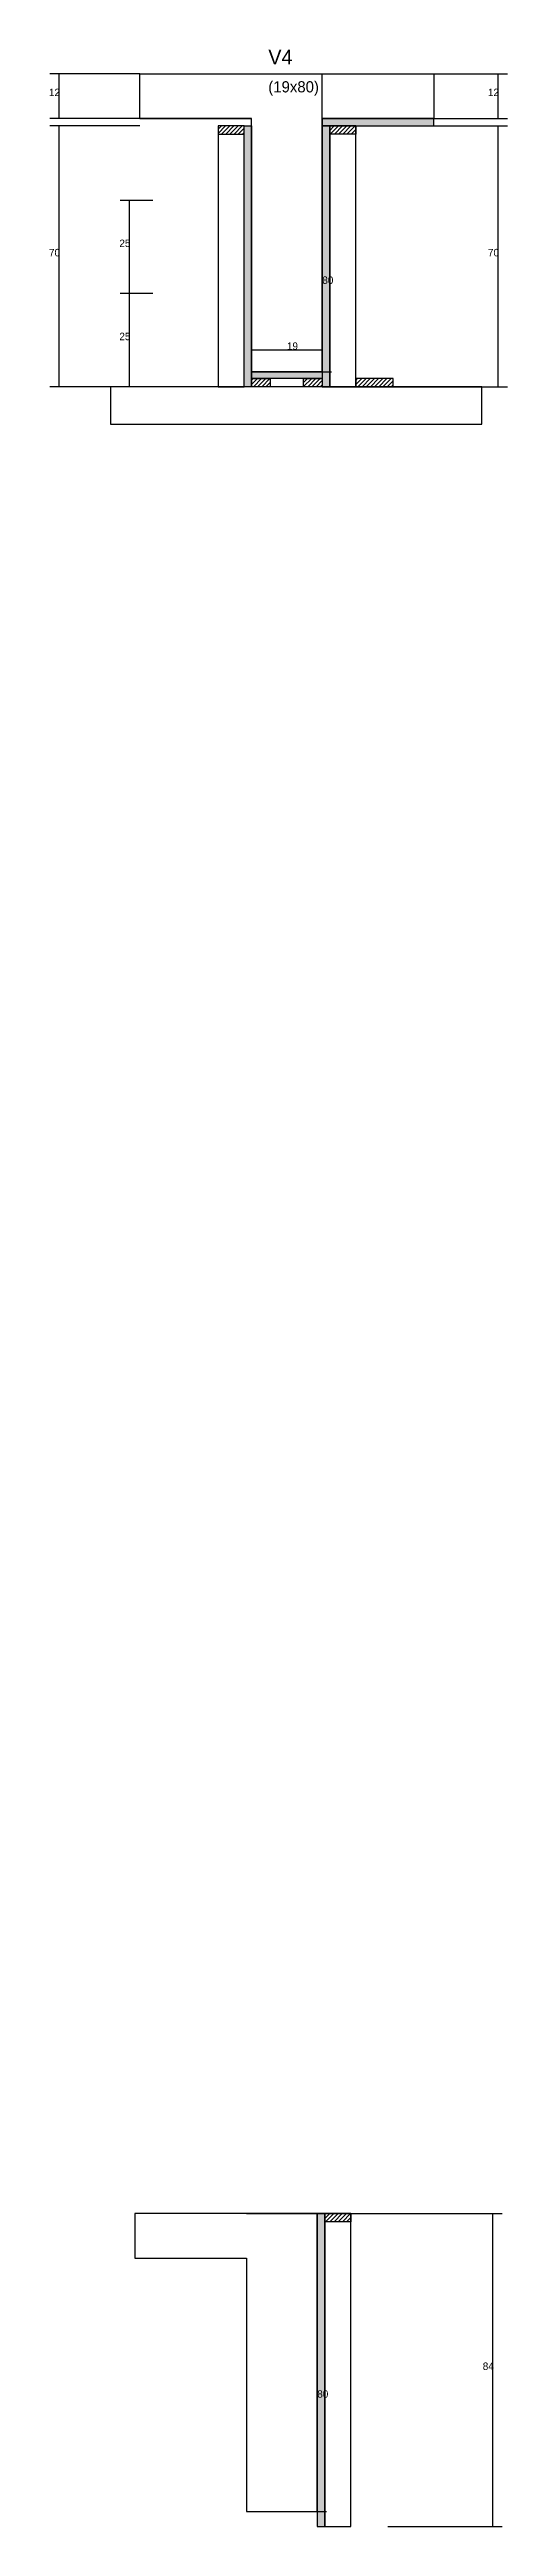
# Model space of a CAD drawing. Header units: metres. Extents: x 132664 to 134957, y 32610 to 34025.
# Drawn here: x 133954 to 134200, y 32610 to 33940 of the extents above; entities that cross this region are included whole.
import ezdxf

# ---------------------------------------------------------------- set-up
doc = ezdxf.new("R2010")
doc.units = ezdxf.units.M
for name, color, linetype in [('CONCRETO', 251, 'Continuous'), ('COTA', 241, 'Continuous'), ('Cota Seção (2x)', 4, 'Continuous'), ('Hachura', 253, 'Continuous'), ('Madeira', 126, 'Continuous'), ('Painéis', 200, 'Continuous'), ('Texto Seção', 7, 'Continuous')]:
    doc.layers.add(name, color=color, linetype=linetype)

msp = doc.modelspace()

# ---------------------------------------------------------------- texts
at = {"layer": 'COTA'}
for s, p in [('12', (133953.8, 33914.6)), ('12', (134189.6, 33914.6)), ('25', (133991.6, 33833.6)), ('70', (133953.8, 33828.6)), ('70', (134189.6, 33828.6)), ('25', (133991.6, 33783.6)), ('84', (134186.8, 32694.1))]:
    msp.add_text(s, height=4, dxfattribs=at).set_placement(p)
at = {"layer": 'Cota Seção (2x)'}
for s, p in [('80', (134100.6, 33813.8)), ('19', (134081.6, 33778.4)), ('80', (134097.9, 32679.2))]:
    msp.add_text(s, height=4, dxfattribs=at).set_placement(p)
at = {"layer": 'Texto Seção'}
for s, height, p in [('V4', 8, (134071.6, 33931.6)), ('(19x80)', 6, (134071.6, 33916.6))]:
    msp.add_text(s, height=height, dxfattribs=at).set_placement(p)

# ---------------------------------------------------------------- hatches: boundary and pattern name
at = {"layer": 'Hachura'}
h = msp.add_hatch(color=8, dxfattribs=at)
h.dxf.hatch_style = 1
h.paths.add_polyline_path([(134160.6, 33898.6), (134160.6, 33902.6), (134160.6, 33902.6), (134100.6, 33902.6), (134100.6, 33902.6), (134100.6, 33898.6), (134100.6, 33898.6), (134160.6, 33898.6)])
h = msp.add_hatch(dxfattribs=at)
h.set_pattern_fill('ANSI31', scale=0.5)
h.paths.add_polyline_path([(134044.6, 33898.6), (134044.6, 33894.2), (134044.6, 33894.2), (134058.6, 33894.2), (134058.6, 33894.2), (134058.6, 33898.6), (134058.6, 33898.6), (134044.6, 33898.6)])
h = msp.add_hatch(color=8, dxfattribs=at)
h.dxf.hatch_style = 1
h.paths.add_polyline_path([(134058.6, 33898.6), (134062.6, 33898.6), (134062.6, 33898.6), (134062.6, 33758.6), (134062.6, 33758.6), (134058.6, 33758.6), (134058.6, 33758.6), (134058.6, 33898.6)])
h = msp.add_hatch(color=8, dxfattribs=at)
h.dxf.hatch_style = 1
h.paths.add_polyline_path([(134104.6, 33898.6), (134100.6, 33898.6), (134100.6, 33898.6), (134100.6, 33758.6), (134100.6, 33758.6), (134104.6, 33758.6), (134104.6, 33758.6), (134104.6, 33898.6)])
h = msp.add_hatch(dxfattribs=at)
h.set_pattern_fill('ANSI31', scale=0.5)
h.paths.add_polyline_path([(134118.6, 33898.6), (134118.6, 33894.2), (134118.6, 33894.2), (134104.6, 33894.2), (134104.6, 33894.2), (134104.6, 33898.6), (134104.6, 33898.6), (134118.6, 33898.6)])
h = msp.add_hatch(color=8, dxfattribs=at)
h.dxf.hatch_style = 1
h.paths.add_polyline_path([(134062.6, 33763), (134062.6, 33766.6), (134062.6, 33766.6), (134100.6, 33766.6), (134100.6, 33766.6), (134100.6, 33763), (134100.6, 33763), (134062.6, 33763)])
h = msp.add_hatch(dxfattribs=at)
h.set_pattern_fill('ANSI31', scale=0.5)
h.paths.add_polyline_path([(134062.6, 33758.6), (134062.6, 33763), (134062.6, 33763), (134072.6, 33763), (134072.6, 33763), (134072.6, 33758.6), (134072.6, 33758.6), (134062.6, 33758.6)])
h = msp.add_hatch(dxfattribs=at)
h.set_pattern_fill('ANSI31', scale=0.5)
h.paths.add_polyline_path([(134090.6, 33758.6), (134090.6, 33763), (134090.6, 33763), (134100.6, 33763), (134100.6, 33763), (134100.6, 33758.6), (134100.6, 33758.6), (134090.6, 33758.6)])
h = msp.add_hatch(dxfattribs=at)
h.set_pattern_fill('ANSI31', scale=0.5)
h.paths.add_polyline_path([(134138.6, 33758.6), (134138.6, 33763), (134138.6, 33763), (134118.6, 33763), (134118.6, 33763), (134118.6, 33758.6), (134118.6, 33758.6), (134138.6, 33758.6)])
h = msp.add_hatch(color=8, dxfattribs=at)
h.dxf.hatch_style = 1
h.paths.add_polyline_path([(134101.9, 32778.1), (134097.9, 32778.1), (134097.9, 32778.1), (134097.9, 32610.1), (134097.9, 32610.1), (134101.9, 32610.1), (134101.9, 32610.1), (134101.9, 32778.1)])
h = msp.add_hatch(dxfattribs=at)
h.set_pattern_fill('ANSI31', scale=0.5)
h.paths.add_polyline_path([(134115.9, 32778.1), (134115.9, 32773.7), (134115.9, 32773.7), (134101.9, 32773.7), (134101.9, 32773.7), (134101.9, 32778.1), (134101.9, 32778.1), (134115.9, 32778.1)])

# ---------------------------------------------------------------- linework, layer by layer
at = {"layer": 'CONCRETO'}
for points in [[(134100.6, 33902.6), (134100.6, 33892.6), (134100.6, 33766.6), (134062.6, 33766.6), (134062.6, 33902.6), (134002.6, 33902.6), (134002.6, 33926.6), (134100.6, 33926.6), (134160.6, 33926.6), (134160.6, 33902.6)], [(134097.9, 32758.1), (134097.9, 32778.1), (133999.9, 32778.1), (133999.9, 32754.1), (134059.9, 32754.1), (134059.9, 32618.1), (134097.9, 32618.1), (134097.9, 32758.1)]]:
    msp.add_lwpolyline(points, close=True, dxfattribs=at)
at = {"layer": 'COTA'}
for p, q in [((134002.6, 33926.6), (133954.3, 33926.6)), ((133959.3, 33902.6), (133959.3, 33926.6)), ((134160.6, 33926.6), (134200.1, 33926.6)), ((134195.1, 33902.6), (134195.1, 33926.6)), ((134002.6, 33902.6), (133954.3, 33902.6)), ((134160.6, 33902.6), (134200.1, 33902.6)), ((134002.6, 33898.6), (133954.3, 33898.6)), ((133959.3, 33758.6), (133959.3, 33898.6)), ((134118.6, 33898.6), (134200.1, 33898.6)), ((134195.1, 33758.6), (134195.1, 33898.6)), ((134009.6, 33858.6), (133992.1, 33858.6)), ((133997.1, 33808.6), (133997.1, 33858.6)), ((134009.6, 33808.6), (133992.1, 33808.6)), ((134009.6, 33808.6), (133992.1, 33808.6)), ((133997.1, 33758.6), (133997.1, 33808.6)), ((134024.6, 33758.6), (133954.3, 33758.6)), ((134009.6, 33758.6), (133992.1, 33758.6)), ((134138.6, 33758.6), (134200.1, 33758.6)), ((134115.9, 32778.1), (134197.3, 32778.1)), ((134192.3, 32610.1), (134192.3, 32778.1)), ((134135.9, 32610.1), (134197.3, 32610.1))]:
    msp.add_line(p, q, dxfattribs=at)
at = {"layer": 'Cota Seção (2x)'}
for p, q in [((134062.6, 33926.6), (134105.6, 33926.6)), ((134100.6, 33766.6), (134100.6, 33926.6)), ((134062.6, 33766.6), (134062.6, 33783.4)), ((134100.6, 33766.6), (134100.6, 33783.4)), ((134062.6, 33778.4), (134100.6, 33778.4)), ((134062.6, 33766.6), (134105.6, 33766.6)), ((134059.9, 32778.1), (134102.9, 32778.1)), ((134097.9, 32618.1), (134097.9, 32778.1)), ((134059.9, 32618.1), (134102.9, 32618.1))]:
    msp.add_line(p, q, dxfattribs=at)
at = {"layer": 'Madeira'}
for points in [[(134044.6, 33898.6), (134044.6, 33894.2), (134058.6, 33894.2), (134058.6, 33898.6)], [(134044.6, 33758.6), (134058.6, 33758.6), (134058.6, 33898.6), (134044.6, 33898.6)], [(134118.6, 33898.6), (134118.6, 33894.2), (134104.6, 33894.2), (134104.6, 33898.6)], [(134118.6, 33898.6), (134104.6, 33898.6), (134104.6, 33758.6), (134118.6, 33758.6)], [(133986.8, 33738.6), (134186.4, 33738.6), (134186.4, 33758.6), (133986.8, 33758.6)], [(134062.6, 33758.6), (134062.6, 33763), (134072.6, 33763), (134072.6, 33758.6)], [(134090.6, 33758.6), (134090.6, 33763), (134100.6, 33763), (134100.6, 33758.6)], [(134138.6, 33758.6), (134138.6, 33763), (134118.6, 33763), (134118.6, 33758.6)], [(134115.9, 32778.1), (134115.9, 32773.7), (134101.9, 32773.7), (134101.9, 32778.1)], [(134115.9, 32778.1), (134101.9, 32778.1), (134101.9, 32610.1), (134115.9, 32610.1)]]:
    msp.add_lwpolyline(points, close=True, dxfattribs=at)
at = {"layer": 'Painéis'}
for p, q in [((134002.6, 33902.6), (134062.6, 33902.6)), ((134100.6, 33902.6), (134160.6, 33902.6)), ((134062.6, 33766.6), (134100.6, 33766.6))]:
    msp.add_line(p, q, dxfattribs=at)
for points in [[(134160.6, 33898.6), (134160.6, 33902.6), (134100.6, 33902.6), (134100.6, 33898.6)], [(134058.6, 33898.6), (134062.6, 33898.6), (134062.6, 33758.6), (134058.6, 33758.6)], [(134104.6, 33898.6), (134100.6, 33898.6), (134100.6, 33758.6), (134104.6, 33758.6)], [(134062.6, 33763), (134062.6, 33766.6), (134100.6, 33766.6), (134100.6, 33763)], [(134101.9, 32778.1), (134097.9, 32778.1), (134097.9, 32610.1), (134101.9, 32610.1)]]:
    msp.add_lwpolyline(points, close=True, dxfattribs=at)

msp.set_redraw_order([(e.dxf.handle, doc.entitydb.next_handle()) for e in msp.query("TEXT MTEXT ATTDEF DIMENSION ARC_DIMENSION")])  # texts and dimensions are drawn at this point

doc.saveas('drawing.dxf')
